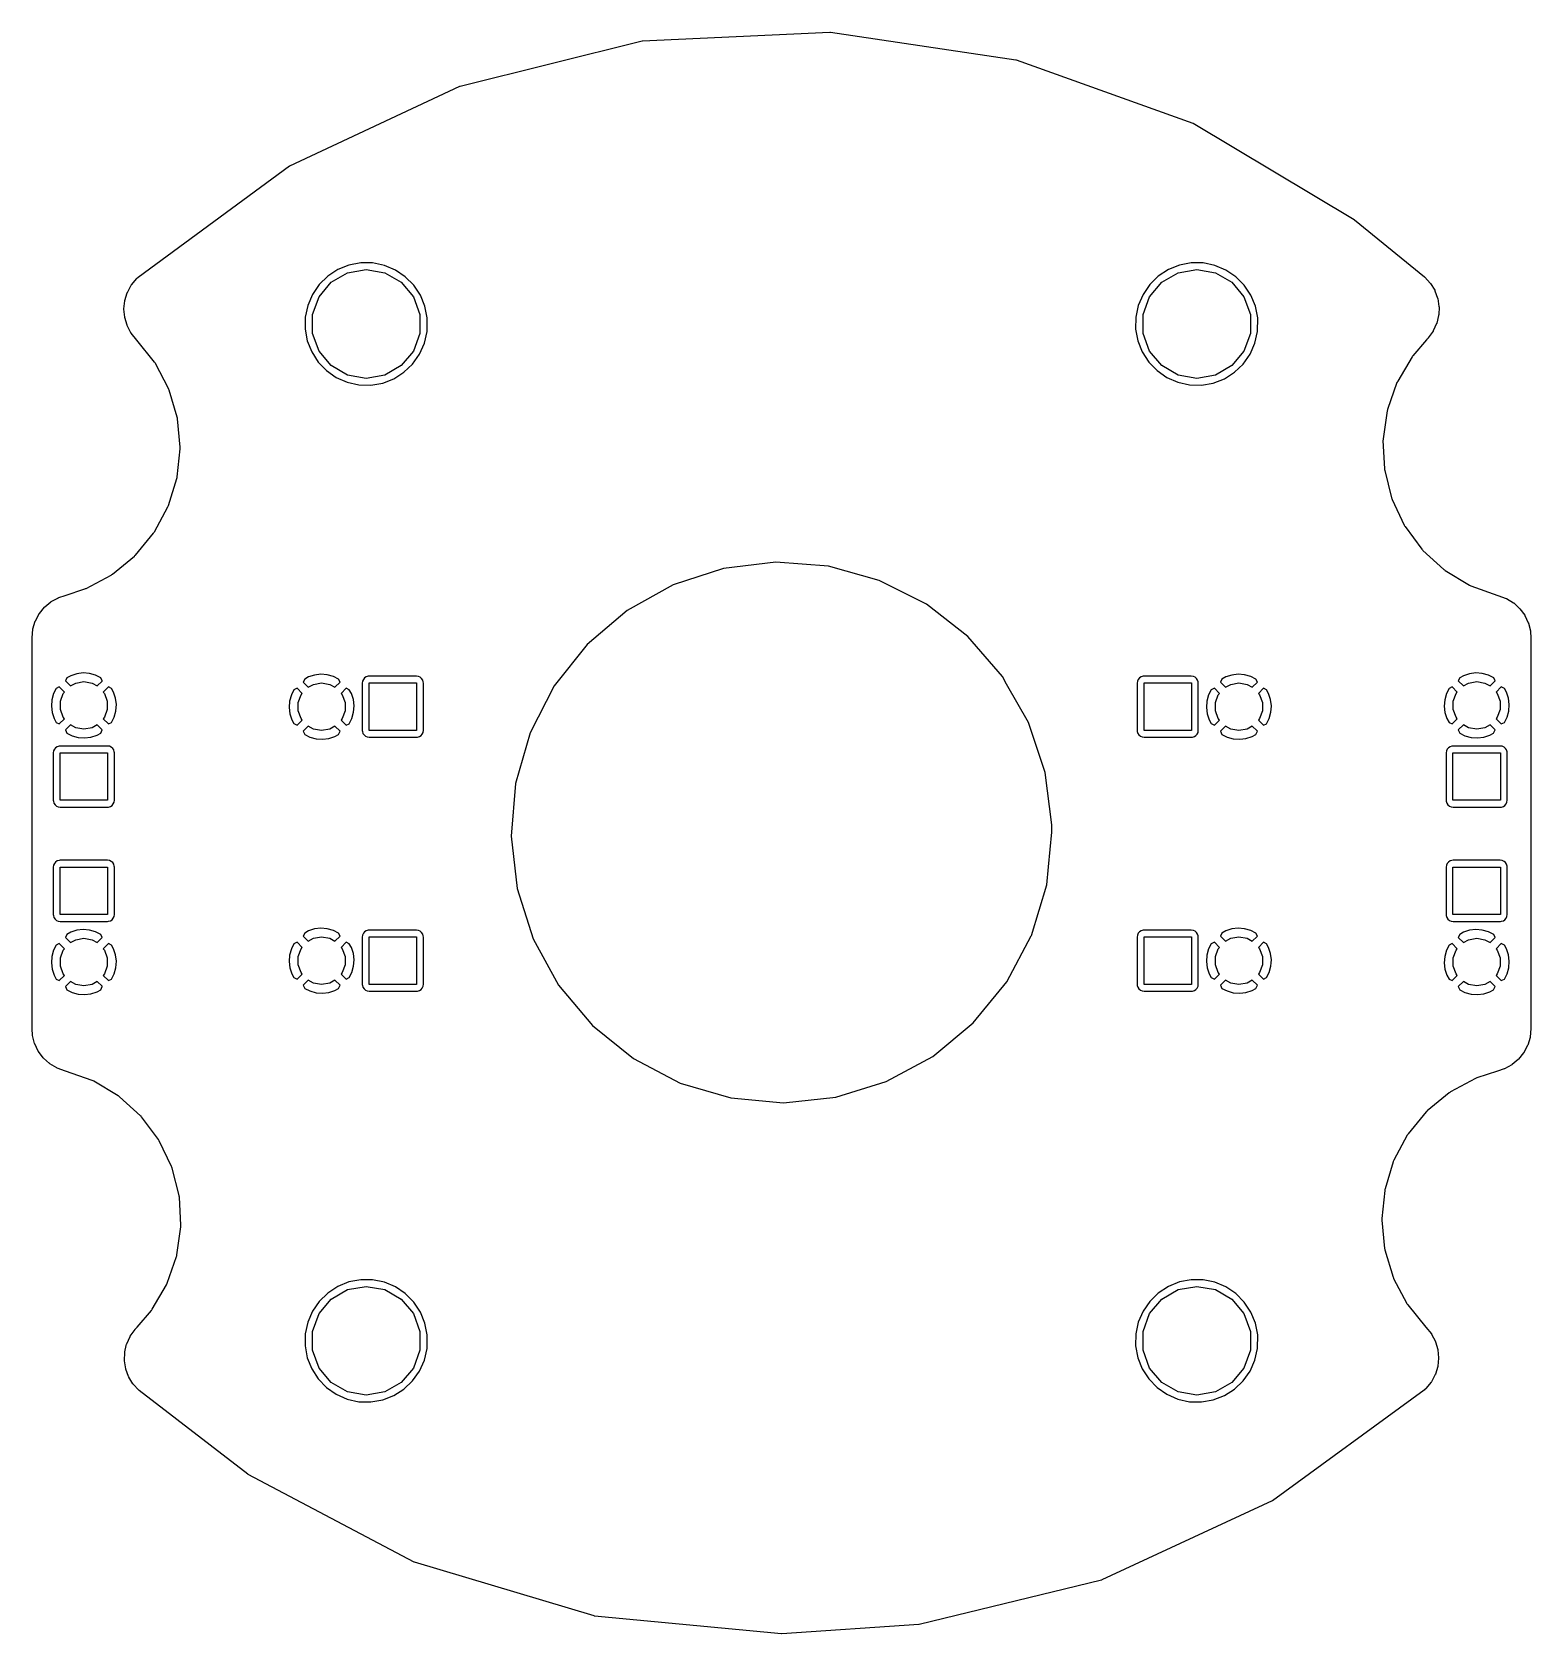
# Model space of a CAD drawing. Extents: x 104.3 to 192.7, y -152.3 to -57.8.
import ezdxf

# ---------------------------------------------------------------- set-up
doc = ezdxf.new("R2010")
doc.units = 0
doc.header["$MEASUREMENT"] = 0
doc.layers.add('BLACK', color=7, linetype='CONTINUOUS')

msp = doc.modelspace()

# ---------------------------------------------------------------- linework, layer by layer
at = {"layer": 'Black'}
for p, q in [((129.54, -60.9639), (140.281, -58.3047)), ((140.281, -58.3047), (140.293, -58.3039)), ((140.293, -58.3039), (140.305, -58.3011)), ((140.305, -58.3011), (151.358, -57.7788)), ((151.358, -57.7788), (151.37, -57.7804)), ((151.37, -57.7804), (151.383, -57.7801)), ((151.383, -57.7801), (162.326, -59.4145)), ((162.326, -59.4145), (162.338, -59.4185)), ((162.338, -59.4185), (162.35, -59.4205)), ((162.35, -59.4205), (172.768, -63.1495)), ((119.497, -65.6668), (129.517, -60.9721)), ((129.517, -60.9721), (129.529, -60.9689)), ((129.529, -60.9689), (129.54, -60.9639)), ((172.768, -63.1495), (172.779, -63.1556)), ((172.779, -63.1556), (172.79, -63.16)), ((172.79, -63.16), (182.298, -68.8489)), ((110.542, -72.2433), (119.476, -65.6795)), ((119.476, -65.6795), (119.487, -65.674)), ((119.487, -65.674), (119.497, -65.6668)), ((182.298, -68.8489), (182.305, -68.855)), ((182.305, -68.855), (182.313, -68.8595)), ((182.313, -68.8595), (186.438, -72.224)), ((122.325, -71.7978), (121.734, -72.1844)), ((122.98, -71.5334), (122.325, -71.7978)), ((122.902, -71.9851), (124.001, -71.7914)), ((123.673, -71.4011), (122.98, -71.5334)), ((124.379, -71.406), (123.673, -71.4011)), ((124.001, -71.7914), (125.1, -71.9851)), ((125.071, -71.548), (124.379, -71.406)), ((125.722, -71.8215), (125.071, -71.548)), ((126.307, -72.2163), (125.722, -71.8215)), ((171.325, -71.7978), (170.734, -72.1844)), ((171.98, -71.5334), (171.325, -71.7978)), ((171.902, -71.9851), (173.001, -71.7914)), ((172.673, -71.4011), (171.98, -71.5334)), ((173.379, -71.406), (172.673, -71.4011)), ((173.001, -71.7914), (174.1, -71.9851)), ((174.071, -71.548), (173.379, -71.406)), ((174.722, -71.8215), (174.071, -71.548)), ((175.307, -72.2163), (174.722, -71.8215)), ((109.907, -73.1391), (110.131, -72.7233)), ((110.131, -72.7233), (110.139, -72.7136)), ((110.139, -72.7136), (110.145, -72.7028)), ((110.145, -72.7028), (110.459, -72.3223)), ((110.459, -72.3223), (110.465, -72.3172)), ((110.465, -72.3172), (110.469, -72.3109)), ((110.469, -72.3109), (110.53, -72.2533)), ((110.53, -72.2533), (110.537, -72.249)), ((110.537, -72.249), (110.542, -72.2433)), ((121.23, -72.6784), (120.831, -73.2609)), ((121.219, -73.3975), (121.936, -72.5429)), ((121.734, -72.1844), (121.23, -72.6784)), ((121.936, -72.5429), (122.902, -71.9851)), ((125.1, -71.9851), (126.066, -72.5429)), ((126.066, -72.5429), (126.783, -73.3975)), ((126.804, -72.7173), (126.307, -72.2163)), ((127.195, -73.3053), (126.804, -72.7173)), ((170.23, -72.6784), (169.831, -73.2609)), ((170.219, -73.3975), (170.936, -72.5429)), ((170.734, -72.1844), (170.23, -72.6784)), ((170.936, -72.5429), (171.902, -71.9851)), ((174.1, -71.9851), (175.066, -72.5429)), ((175.066, -72.5429), (175.783, -73.3975)), ((175.804, -72.7173), (175.307, -72.2163)), ((176.195, -73.3053), (175.804, -72.7173)), ((186.438, -72.224), (186.444, -72.231)), ((186.444, -72.231), (186.452, -72.2366)), ((186.452, -72.2366), (186.781, -72.5958)), ((186.781, -72.5958), (186.787, -72.6062)), ((186.787, -72.6062), (186.795, -72.6156)), ((186.795, -72.6156), (187.041, -73.0192)), ((109.704, -74.1075), (109.753, -73.6376)), ((109.753, -73.6376), (109.757, -73.6257)), ((109.757, -73.6257), (109.758, -73.6134)), ((109.758, -73.6134), (109.897, -73.162)), ((109.897, -73.162), (109.903, -73.1509)), ((109.903, -73.1509), (109.907, -73.1391)), ((120.831, -73.2609), (120.553, -73.9098)), ((120.838, -74.4458), (121.219, -73.3975)), ((126.783, -73.3975), (127.165, -74.4458)), ((127.464, -73.9581), (127.195, -73.3053)), ((169.831, -73.2609), (169.553, -73.9098)), ((169.838, -74.4458), (170.219, -73.3975)), ((175.783, -73.3975), (176.165, -74.4458)), ((176.464, -73.9581), (176.195, -73.3053)), ((187.041, -73.0192), (187.045, -73.0308)), ((187.045, -73.0308), (187.052, -73.0415)), ((187.052, -73.0415), (187.214, -73.4851)), ((187.214, -73.4851), (187.216, -73.4974)), ((187.216, -73.4974), (187.22, -73.5091)), ((187.22, -73.5091), (187.293, -73.9758)), ((109.705, -74.1198), (109.704, -74.1075)), ((109.704, -74.1322), (109.705, -74.1198)), ((109.748, -74.6026), (109.704, -74.1322)), ((109.751, -74.6146), (109.748, -74.6026)), ((109.752, -74.6269), (109.751, -74.6146)), ((109.886, -75.0799), (109.752, -74.6269)), ((120.406, -74.6004), (120.396, -75.3063)), ((120.553, -73.9098), (120.406, -74.6004)), ((120.838, -75.5614), (120.838, -74.4458)), ((127.165, -74.4458), (127.165, -75.5614)), ((127.601, -74.6497), (127.464, -73.9581)), ((127.592, -75.3152), (127.601, -74.6497)), ((169.406, -74.6004), (169.396, -75.3063)), ((169.553, -73.9098), (169.406, -74.6004)), ((169.838, -75.5614), (169.838, -74.4458)), ((176.165, -74.4458), (176.165, -75.5614)), ((176.601, -74.6497), (176.464, -73.9581)), ((176.59, -75.4579), (176.601, -74.6497)), ((187.272, -74.4971), (187.162, -74.9563)), ((187.273, -74.4846), (187.272, -74.4971)), ((187.275, -74.4725), (187.273, -74.4846)), ((187.294, -74.0005), (187.275, -74.4725)), ((187.293, -73.9758), (187.293, -73.9882)), ((187.293, -73.9882), (187.294, -74.0005)), ((109.892, -75.091), (109.886, -75.0799)), ((109.895, -75.1029), (109.892, -75.091)), ((110.039, -75.376), (109.895, -75.1029)), ((110.115, -75.5212), (110.039, -75.376)), ((110.122, -75.531), (110.115, -75.5212)), ((110.128, -75.5419), (110.122, -75.531)), ((110.46, -75.9537), (110.128, -75.5419)), ((120.396, -75.3063), (120.524, -76.0007)), ((121.219, -76.6097), (120.838, -75.5614)), ((127.165, -75.5614), (126.783, -76.6097)), ((127.434, -76.1454), (127.59, -75.4579)), ((127.59, -75.4579), (127.592, -75.3152)), ((169.396, -75.3063), (169.524, -76.0007)), ((170.219, -76.6097), (169.838, -75.5614)), ((176.165, -75.5614), (175.783, -76.6097)), ((176.434, -76.1454), (176.59, -75.4579)), ((186.944, -75.4303), (186.654, -75.8298)), ((186.949, -75.4191), (186.944, -75.4303)), ((186.956, -75.4089), (186.949, -75.4191)), ((187.154, -74.9798), (186.956, -75.4089)), ((187.157, -74.9677), (187.154, -74.9798)), ((187.162, -74.9563), (187.157, -74.9677)), ((111.513, -77.2602), (110.46, -75.9537)), ((110.46, -75.9537), (110.46, -75.9537)), ((110.46, -75.9537), (110.46, -75.9537)), ((120.524, -76.0007), (120.784, -76.6571)), ((127.146, -76.7904), (127.434, -76.1454)), ((169.524, -76.0007), (169.784, -76.6571)), ((176.146, -76.7904), (176.434, -76.1454)), ((186.549, -75.945), (185.757, -76.8765)), ((186.55, -75.9443), (186.549, -75.945)), ((186.552, -75.9425), (186.55, -75.9443)), ((186.554, -75.9395), (186.552, -75.9425)), ((186.558, -75.9342), (186.554, -75.939)), ((186.554, -75.939), (186.554, -75.9392)), ((186.554, -75.9392), (186.554, -75.9395)), ((186.565, -75.9271), (186.558, -75.9342)), ((186.567, -75.9248), (186.565, -75.9271)), ((186.645, -75.8419), (186.567, -75.9248)), ((186.649, -75.8353), (186.645, -75.8419)), ((186.654, -75.8298), (186.649, -75.8353)), ((111.514, -77.2609), (111.513, -77.2602)), ((111.538, -77.2994), (111.514, -77.2609)), ((111.539, -77.3001), (111.538, -77.2994)), ((111.539, -77.3009), (111.539, -77.3001)), ((111.565, -77.3394), (111.539, -77.3009)), ((112.341, -78.82), (111.565, -77.3394)), ((120.784, -76.6571), (121.166, -77.2506)), ((121.166, -77.2506), (121.657, -77.7584)), ((121.936, -77.4643), (121.219, -76.6097)), ((122.902, -78.0221), (121.936, -77.4643)), ((126.066, -77.4643), (125.1, -78.0221)), ((126.783, -76.6097), (126.066, -77.4643)), ((126.228, -77.8542), (126.739, -77.3673)), ((126.739, -77.3673), (127.146, -76.7904)), ((169.784, -76.6571), (170.166, -77.2506)), ((170.166, -77.2506), (170.657, -77.7584)), ((170.936, -77.4643), (170.219, -76.6097)), ((171.902, -78.0221), (170.936, -77.4643)), ((175.066, -77.4643), (174.1, -78.0221)), ((175.783, -76.6097), (175.066, -77.4643)), ((175.228, -77.8542), (175.739, -77.3673)), ((175.739, -77.3673), (176.146, -76.7904)), ((185.709, -76.9435), (184.856, -78.3814)), ((185.732, -76.9123), (185.709, -76.9427)), ((185.709, -76.9427), (185.709, -76.9435)), ((185.733, -76.91), (185.732, -76.9123)), ((185.735, -76.9081), (185.733, -76.91)), ((185.757, -76.8765), (185.735, -76.9081)), ((121.657, -77.7584), (122.236, -78.1613)), ((122.236, -78.1613), (122.883, -78.444)), ((122.883, -78.444), (123.573, -78.5956)), ((124.001, -78.2158), (122.902, -78.0221)), ((125.1, -78.0221), (124.001, -78.2158)), ((124.974, -78.4878), (125.632, -78.2325)), ((125.632, -78.2325), (126.228, -77.8542)), ((170.657, -77.7584), (171.236, -78.1613)), ((171.236, -78.1613), (171.883, -78.444)), ((171.883, -78.444), (172.573, -78.5956)), ((173.001, -78.2158), (171.902, -78.0221)), ((174.1, -78.0221), (173.001, -78.2158)), ((173.974, -78.4878), (174.632, -78.2325)), ((174.632, -78.2325), (175.228, -77.8542)), ((184.836, -78.4247), (184.816, -78.4658)), ((184.856, -78.3814), (184.836, -78.4231)), ((184.836, -78.4231), (184.836, -78.4238)), ((184.836, -78.4238), (184.836, -78.4247)), ((112.341, -78.8209), (112.341, -78.82)), ((112.358, -78.8634), (112.341, -78.8209)), ((112.359, -78.8642), (112.358, -78.8634)), ((112.359, -78.8651), (112.359, -78.8642)), ((112.376, -78.9078), (112.359, -78.8651)), ((112.85, -80.5109), (112.376, -78.9078)), ((123.573, -78.5956), (124.279, -78.6104)), ((124.279, -78.6104), (124.974, -78.4878)), ((172.573, -78.5956), (173.279, -78.6104)), ((173.279, -78.6104), (173.974, -78.4878)), ((184.815, -78.4668), (184.258, -80.0428)), ((184.816, -78.4658), (184.815, -78.4668)), ((184.235, -80.1344), (183.994, -81.7888)), ((184.247, -80.0893), (184.235, -80.1334)), ((184.235, -80.1334), (184.235, -80.1344)), ((184.258, -80.0428), (184.247, -80.0876)), ((184.247, -80.0876), (184.247, -80.0884)), ((184.247, -80.0884), (184.247, -80.0893)), ((112.85, -80.5118), (112.85, -80.5109)), ((112.858, -80.5568), (112.85, -80.5118)), ((112.859, -80.5576), (112.858, -80.5568)), ((112.859, -80.5585), (112.859, -80.5576)), ((112.867, -80.6038), (112.859, -80.5585)), ((113.021, -82.2685), (112.867, -80.6038)), ((183.992, -81.8365), (183.989, -81.8821)), ((183.989, -81.8821), (183.989, -81.8831)), ((183.989, -81.8831), (184.075, -83.5527)), ((183.994, -81.7888), (183.992, -81.8348)), ((183.992, -81.8348), (183.992, -81.8357)), ((183.992, -81.8357), (183.992, -81.8365)), ((112.847, -84.0257), (113.02, -82.3629)), ((113.02, -82.3151), (113.021, -82.2694)), ((113.02, -82.316), (113.02, -82.3151)), ((113.02, -82.3169), (113.02, -82.316)), ((113.02, -82.3629), (113.02, -82.3169)), ((113.021, -82.2694), (113.021, -82.2685)), ((112.335, -85.7158), (112.828, -84.1182)), ((112.828, -84.1182), (112.837, -84.073)), ((112.837, -84.0713), (112.847, -84.0267)), ((112.837, -84.0722), (112.837, -84.0713)), ((112.837, -84.073), (112.837, -84.0722)), ((112.847, -84.0267), (112.847, -84.0257)), ((184.075, -83.5527), (184.081, -83.5983)), ((184.081, -83.5983), (184.081, -83.5991)), ((184.081, -83.5991), (184.082, -83.6)), ((184.082, -83.6), (184.088, -83.6452)), ((184.088, -83.6452), (184.088, -83.6461)), ((184.088, -83.6461), (184.496, -85.2674)), ((111.505, -87.2742), (112.298, -85.8027)), ((112.298, -85.8027), (112.316, -85.7602)), ((112.316, -85.7594), (112.317, -85.7586)), ((112.316, -85.7602), (112.316, -85.7594)), ((112.317, -85.7586), (112.335, -85.7167)), ((112.335, -85.7167), (112.335, -85.7158)), ((184.496, -85.2674), (184.512, -85.3107)), ((184.512, -85.3107), (184.512, -85.3116)), ((184.512, -85.3116), (184.512, -85.3124)), ((184.512, -85.3124), (184.527, -85.3556)), ((184.527, -85.3556), (184.528, -85.3565)), ((184.528, -85.3565), (185.243, -86.8675)), ((185.243, -86.8675), (185.266, -86.9071)), ((185.266, -86.9071), (185.267, -86.9079)), ((185.267, -86.9079), (185.267, -86.9086)), ((185.267, -86.9086), (185.29, -86.9481)), ((185.29, -86.9481), (185.291, -86.9489)), ((185.291, -86.9489), (186.286, -88.2923)), ((110.388, -88.6417), (111.452, -87.3523)), ((111.452, -87.3523), (111.477, -87.314)), ((111.477, -87.314), (111.478, -87.3134)), ((111.478, -87.3126), (111.504, -87.2751)), ((111.478, -87.3134), (111.478, -87.3126)), ((111.504, -87.2751), (111.505, -87.2742)), ((109.026, -89.7662), (110.32, -88.7079)), ((110.32, -88.7079), (110.353, -88.6755)), ((110.353, -88.6755), (110.354, -88.6749)), ((110.354, -88.6742), (110.387, -88.6424)), ((110.354, -88.6749), (110.354, -88.6742)), ((110.387, -88.6424), (110.388, -88.6417)), ((186.286, -88.2923), (186.317, -88.3264)), ((186.317, -88.3264), (186.317, -88.3272)), ((186.317, -88.3272), (186.318, -88.3277)), ((186.318, -88.3277), (186.348, -88.362)), ((186.348, -88.362), (186.349, -88.3628)), ((186.349, -88.3628), (187.586, -89.4872)), ((108.947, -89.818), (108.985, -89.7925)), ((108.985, -89.7925), (108.986, -89.7921)), ((108.986, -89.7921), (108.987, -89.7915)), ((108.987, -89.7915), (109.025, -89.7667)), ((109.025, -89.7667), (109.026, -89.7662)), ((145.076, -89.4263), (142.116, -90.3882)), ((148.167, -89.0577), (145.076, -89.4263)), ((151.271, -89.2965), (148.167, -89.0577)), ((154.269, -90.1336), (151.271, -89.2965)), ((187.586, -89.4872), (187.623, -89.5147)), ((187.623, -89.5147), (187.623, -89.5154)), ((187.623, -89.5154), (187.624, -89.5158)), ((187.624, -89.5158), (187.66, -89.5436)), ((187.66, -89.5436), (187.661, -89.544)), ((187.661, -89.544), (189.093, -90.4069)), ((106.236, -91.022), (107.396, -90.6368)), ((107.396, -90.6368), (107.431, -90.6212)), ((107.431, -90.6212), (107.433, -90.6206)), ((107.433, -90.6206), (107.436, -90.6192)), ((107.436, -90.6192), (107.471, -90.6051)), ((107.471, -90.6051), (107.472, -90.6046)), ((107.472, -90.6046), (108.947, -89.818)), ((142.116, -90.3882), (139.399, -91.9068)), ((157.047, -91.5371), (154.269, -90.1336)), ((189.093, -90.4069), (189.135, -90.4268)), ((189.135, -90.4268), (189.135, -90.4273)), ((189.135, -90.4273), (189.136, -90.4275)), ((189.136, -90.4275), (189.177, -90.4477)), ((189.177, -90.4477), (189.178, -90.4481)), ((189.178, -90.4481), (190.756, -91.0185)), ((105.035, -91.6994), (105.398, -91.3983)), ((105.398, -91.3983), (105.409, -91.3922)), ((105.409, -91.3922), (105.419, -91.3845)), ((105.419, -91.3845), (105.84, -91.1566)), ((105.84, -91.1566), (105.851, -91.1531)), ((105.851, -91.1531), (105.86, -91.1479)), ((105.86, -91.1479), (106.236, -91.0222)), ((106.236, -91.0221), (106.236, -91.022)), ((106.236, -91.0222), (106.236, -91.0221)), ((159.5, -93.4535), (157.047, -91.5371)), ((190.756, -91.0185), (190.756, -91.0185)), ((190.756, -91.0185), (190.756, -91.0185)), ((190.756, -91.0185), (191.254, -91.1983)), ((191.254, -91.1983), (191.264, -91.2045)), ((191.264, -91.2045), (191.276, -91.2089)), ((191.276, -91.2089), (191.68, -91.4527)), ((191.68, -91.4527), (191.69, -91.4609)), ((191.69, -91.4609), (191.7, -91.4675)), ((191.7, -91.4675), (192.05, -91.7853)), ((104.337, -92.9959), (104.474, -92.5437)), ((104.474, -92.5437), (104.479, -92.5326)), ((104.479, -92.5326), (104.483, -92.5208)), ((104.483, -92.5208), (104.705, -92.1037)), ((104.705, -92.1037), (104.712, -92.0939)), ((104.712, -92.0939), (104.718, -92.0831)), ((104.718, -92.0831), (105.017, -91.717)), ((105.017, -91.717), (105.026, -91.7089)), ((105.026, -91.7089), (105.035, -91.6994)), ((139.399, -91.9068), (137.028, -93.9242)), ((192.05, -91.7853), (192.057, -91.7951)), ((192.057, -91.7951), (192.066, -91.8036)), ((192.066, -91.8036), (192.348, -92.1832)), ((192.348, -92.1832), (192.353, -92.1943)), ((192.353, -92.1943), (192.36, -92.2045)), ((192.36, -92.2045), (192.562, -92.6314)), ((192.562, -92.6314), (192.566, -92.6434)), ((104.283, -93.5185), (104.332, -93.0202)), ((104.284, -93.5247), (104.283, -93.5185)), ((104.283, -93.5309), (104.284, -93.5247)), ((104.283, -96.09), (104.283, -93.5309)), ((104.332, -93.0202), (104.336, -93.0082)), ((104.336, -93.0082), (104.337, -92.9959)), ((161.534, -95.8099), (159.5, -93.4535)), ((192.566, -92.6434), (192.571, -92.6547)), ((192.571, -92.6547), (192.688, -93.1194)), ((192.688, -93.1194), (192.689, -93.1303)), ((192.689, -93.1303), (192.691, -93.1409)), ((192.691, -93.1409), (192.719, -93.5147)), ((192.719, -93.5147), (192.719, -93.5194)), ((192.719, -93.5194), (192.719, -93.5241)), ((192.719, -93.5241), (192.719, -116.572)), ((137.028, -93.9242), (135.095, -96.3637)), ((104.283, -97.5572), (104.283, -96.09)), ((106.34, -95.8768), (106.253, -96.0633)), ((106.253, -96.0633), (106.555, -96.3658)), ((106.565, -95.7568), (106.34, -95.8768)), ((106.555, -96.3658), (106.86, -96.1898)), ((106.923, -95.6391), (106.565, -95.7568)), ((106.86, -96.1898), (107.34, -96.1051)), ((107.297, -95.5937), (106.923, -95.6391)), ((107.671, -95.6219), (107.297, -95.5937)), ((107.34, -96.1051), (107.821, -96.1898)), ((108.033, -95.7228), (107.671, -95.6219)), ((107.821, -96.1898), (108.126, -96.3658)), ((108.341, -95.8783), (108.033, -95.7228)), ((108.126, -96.3658), (108.413, -96.0783)), ((108.428, -96.0633), (108.341, -95.8783)), ((108.413, -96.0783), (108.428, -96.0633)), ((120.369, -95.955), (120.282, -96.1415)), ((120.282, -96.1415), (120.584, -96.4439)), ((120.594, -95.835), (120.369, -95.955)), ((120.584, -96.4439), (120.889, -96.268)), ((120.952, -95.7172), (120.594, -95.835)), ((120.889, -96.268), (121.369, -96.1832)), ((121.326, -95.6718), (120.952, -95.7172)), ((121.7, -95.7001), (121.326, -95.6718)), ((121.369, -96.1832), (121.85, -96.268)), ((122.062, -95.801), (121.7, -95.7001)), ((121.85, -96.268), (122.155, -96.4439)), ((122.37, -95.9565), (122.062, -95.801)), ((122.155, -96.4439), (122.457, -96.1415)), ((122.457, -96.1415), (122.37, -95.9565)), ((123.784, -96.0768), (123.767, -96.1976)), ((123.767, -96.1976), (123.767, -98.9835)), ((123.83, -95.9738), (123.784, -96.0768)), ((123.904, -95.8879), (123.83, -95.9738)), ((123.998, -95.8258), (123.904, -95.8879)), ((124.11, -95.7912), (123.998, -95.8258)), ((124.174, -95.786), (124.11, -95.7912)), ((124.169, -98.9886), (124.169, -96.1886)), ((124.169, -96.1886), (126.969, -96.1886)), ((126.96, -95.786), (124.174, -95.786)), ((127.081, -95.8032), (126.96, -95.786)), ((126.969, -96.1886), (126.969, -98.9886)), ((127.184, -95.8496), (127.081, -95.8032)), ((127.27, -95.9228), (127.184, -95.8496)), ((127.332, -96.0171), (127.27, -95.9228)), ((127.367, -96.1288), (127.332, -96.0171)), ((127.372, -96.1936), (127.367, -96.1288)), ((127.372, -98.9796), (127.372, -96.1936)), ((135.095, -96.3637), (133.672, -99.1322)), ((161.785, -96.2513), (161.534, -95.8099)), ((163.072, -98.5164), (161.785, -96.2513)), ((169.504, -96.0768), (169.487, -96.1976)), ((169.487, -96.1976), (169.487, -98.9835)), ((169.55, -95.9738), (169.504, -96.0768)), ((169.624, -95.8879), (169.55, -95.9738)), ((169.718, -95.8258), (169.624, -95.8879)), ((169.83, -95.7912), (169.718, -95.8258)), ((169.894, -95.786), (169.83, -95.7912)), ((169.889, -98.9886), (169.889, -96.1886)), ((169.889, -96.1886), (172.689, -96.1886)), ((172.68, -95.786), (169.894, -95.786)), ((172.801, -95.8032), (172.68, -95.786)), ((172.689, -96.1886), (172.689, -98.9886)), ((172.904, -95.8496), (172.801, -95.8032)), ((172.99, -95.9228), (172.904, -95.8496)), ((173.052, -96.0171), (172.99, -95.9228)), ((173.087, -96.1288), (173.052, -96.0171)), ((173.091, -96.1782), (173.087, -96.1288)), ((173.092, -96.1936), (173.091, -96.1782)), ((173.092, -97.6354), (173.092, -96.1936)), ((174.489, -95.955), (174.402, -96.1415)), ((174.402, -96.1415), (174.704, -96.4439)), ((174.714, -95.835), (174.489, -95.955)), ((174.704, -96.4439), (175.009, -96.268)), ((175.072, -95.7172), (174.714, -95.835)), ((175.009, -96.268), (175.489, -96.1832)), ((175.446, -95.6718), (175.072, -95.7172)), ((175.82, -95.7001), (175.446, -95.6718)), ((175.489, -96.1832), (175.97, -96.268)), ((176.182, -95.801), (175.82, -95.7001)), ((175.97, -96.268), (176.275, -96.4439)), ((176.49, -95.9565), (176.182, -95.801)), ((176.275, -96.4439), (176.577, -96.1415)), ((176.577, -96.1415), (176.49, -95.9565)), ((188.518, -95.8768), (188.431, -96.0633)), ((188.431, -96.0633), (188.733, -96.3658)), ((188.743, -95.7568), (188.518, -95.8768)), ((188.733, -96.3658), (189.038, -96.1898)), ((189.101, -95.6391), (188.743, -95.7568)), ((189.038, -96.1898), (189.518, -96.1051)), ((189.475, -95.5937), (189.101, -95.6391)), ((189.849, -95.6219), (189.475, -95.5937)), ((189.518, -96.1051), (189.999, -96.1898)), ((190.211, -95.7228), (189.849, -95.6219)), ((189.999, -96.1898), (190.304, -96.3658)), ((190.519, -95.8783), (190.211, -95.7228)), ((190.304, -96.3658), (190.606, -96.0633)), ((190.606, -96.0633), (190.519, -95.8783)), ((105.452, -97.1795), (105.424, -97.5543)), ((105.553, -96.8174), (105.452, -97.1795)), ((105.708, -96.5098), (105.553, -96.8174)), ((105.893, -96.4225), (105.708, -96.5098)), ((106.194, -96.7233), (105.893, -96.4225)), ((105.956, -97.2664), (106.123, -96.8077)), ((105.956, -97.7544), (105.956, -97.2664)), ((106.123, -96.8077), (106.194, -96.7233)), ((108.787, -96.4225), (108.487, -96.7233)), ((108.487, -96.7233), (108.557, -96.8077)), ((108.557, -96.8077), (108.724, -97.2664)), ((108.724, -97.2664), (108.724, -97.7544)), ((108.974, -96.5105), (108.787, -96.4225)), ((109.094, -96.735), (108.974, -96.5105)), ((109.212, -97.0934), (109.094, -96.735)), ((109.257, -97.4665), (109.212, -97.0934)), ((119.481, -97.2577), (119.453, -97.6324)), ((119.582, -96.8956), (119.481, -97.2577)), ((119.737, -96.588), (119.582, -96.8956)), ((119.922, -96.5007), (119.737, -96.588)), ((120.223, -96.8015), (119.922, -96.5007)), ((119.985, -97.3445), (120.152, -96.8859)), ((119.985, -97.8326), (119.985, -97.3445)), ((120.152, -96.8859), (120.223, -96.8015)), ((122.816, -96.5007), (122.516, -96.8015)), ((122.516, -96.8015), (122.586, -96.8859)), ((122.586, -96.8859), (122.753, -97.3445)), ((122.753, -97.3445), (122.753, -97.8326)), ((123.003, -96.5887), (122.816, -96.5007)), ((123.123, -96.8132), (123.003, -96.5887)), ((123.241, -97.1716), (123.123, -96.8132)), ((123.286, -97.5447), (123.241, -97.1716)), ((173.601, -97.2577), (173.573, -97.6324)), ((173.702, -96.8956), (173.601, -97.2577)), ((173.857, -96.588), (173.702, -96.8956)), ((174.042, -96.5007), (173.857, -96.588)), ((174.343, -96.8015), (174.042, -96.5007)), ((174.105, -97.3445), (174.272, -96.8859)), ((174.105, -97.8326), (174.105, -97.3445)), ((174.272, -96.8859), (174.343, -96.8015)), ((176.936, -96.5007), (176.636, -96.8015)), ((176.636, -96.8015), (176.706, -96.8859)), ((176.706, -96.8859), (176.873, -97.3445)), ((176.873, -97.3445), (176.873, -97.8326)), ((177.123, -96.5887), (176.936, -96.5007)), ((177.243, -96.8132), (177.123, -96.5887)), ((177.361, -97.1716), (177.243, -96.8132)), ((177.406, -97.5447), (177.361, -97.1716)), ((187.63, -97.1795), (187.602, -97.5543)), ((187.731, -96.8174), (187.63, -97.1795)), ((187.886, -96.5098), (187.731, -96.8174)), ((188.071, -96.4225), (187.886, -96.5098)), ((188.372, -96.7233), (188.071, -96.4225)), ((188.134, -97.2664), (188.301, -96.8077)), ((188.134, -97.7544), (188.134, -97.2664)), ((188.301, -96.8077), (188.372, -96.7233)), ((190.965, -96.4225), (190.665, -96.7233)), ((190.665, -96.7233), (190.735, -96.8077)), ((190.735, -96.8077), (190.902, -97.2664)), ((190.902, -97.2664), (190.902, -97.7544)), ((191.152, -96.5105), (190.965, -96.4225)), ((191.272, -96.735), (191.152, -96.5105)), ((191.39, -97.0934), (191.272, -96.735)), ((191.435, -97.4665), (191.39, -97.0934)), ((104.283, -98.9308), (104.283, -97.5572)), ((105.424, -97.5543), (105.469, -97.9274)), ((105.469, -97.9274), (105.587, -98.2858)), ((105.587, -98.2858), (105.707, -98.5103)), ((105.893, -98.5983), (106.194, -98.2975)), ((106.123, -98.2131), (105.956, -97.7544)), ((106.194, -98.2975), (106.123, -98.2131)), ((108.557, -98.2131), (108.487, -98.2975)), ((108.487, -98.2975), (108.787, -98.5983)), ((108.724, -97.7544), (108.557, -98.2131)), ((108.973, -98.511), (109.128, -98.2034)), ((109.128, -98.2034), (109.229, -97.8413)), ((109.229, -97.8413), (109.245, -97.6258)), ((109.245, -97.6258), (109.257, -97.4665)), ((109.245, -97.6258), (109.245, -97.6258)), ((119.453, -97.6324), (119.498, -98.0055)), ((119.498, -98.0055), (119.616, -98.364)), ((120.152, -98.2912), (119.985, -97.8326)), ((120.223, -98.3756), (120.152, -98.2912)), ((122.586, -98.2912), (122.516, -98.3756)), ((122.753, -97.8326), (122.586, -98.2912)), ((123.002, -98.5892), (123.157, -98.2816)), ((123.157, -98.2816), (123.258, -97.9195)), ((123.258, -97.9195), (123.286, -97.5447)), ((173.092, -98.9796), (173.092, -97.6354)), ((173.573, -97.6324), (173.618, -98.0055)), ((173.618, -98.0055), (173.736, -98.364)), ((174.272, -98.2912), (174.105, -97.8326)), ((174.343, -98.3756), (174.272, -98.2912)), ((176.706, -98.2912), (176.636, -98.3756)), ((176.873, -97.8326), (176.706, -98.2912)), ((177.122, -98.5892), (177.277, -98.2816)), ((177.277, -98.2816), (177.378, -97.9195)), ((177.378, -97.9195), (177.406, -97.5476)), ((177.406, -97.5476), (177.406, -97.5447)), ((177.406, -97.5476), (177.406, -97.5476)), ((177.406, -97.5476), (177.406, -97.5476)), ((187.602, -97.5543), (187.647, -97.9274)), ((187.647, -97.9274), (187.765, -98.2858)), ((187.765, -98.2858), (187.885, -98.5103)), ((188.071, -98.5983), (188.372, -98.2975)), ((188.301, -98.2131), (188.134, -97.7544)), ((188.372, -98.2975), (188.301, -98.2131)), ((190.735, -98.2131), (190.665, -98.2975)), ((190.665, -98.2975), (190.965, -98.5983)), ((190.902, -97.7544), (190.735, -98.2131)), ((191.151, -98.511), (191.306, -98.2034)), ((191.306, -98.2034), (191.407, -97.8413)), ((191.407, -97.8413), (191.435, -97.4665)), ((104.283, -100.31), (104.283, -98.9308)), ((105.707, -98.5103), (105.893, -98.5983)), ((106.555, -98.655), (106.253, -98.9575)), ((106.253, -98.9575), (106.34, -99.1425)), ((106.34, -99.1425), (106.647, -99.298)), ((106.86, -98.831), (106.555, -98.655)), ((107.34, -98.9157), (106.86, -98.831)), ((107.821, -98.831), (107.34, -98.9157)), ((108.126, -98.655), (107.821, -98.831)), ((108.116, -99.264), (108.34, -99.144)), ((108.428, -98.9575), (108.126, -98.655)), ((108.34, -99.144), (108.428, -98.9575)), ((108.787, -98.5983), (108.973, -98.511)), ((119.616, -98.364), (119.736, -98.5885)), ((119.736, -98.5885), (119.922, -98.6764)), ((119.922, -98.6764), (120.223, -98.3756)), ((120.584, -98.7332), (120.282, -99.0357)), ((120.282, -99.0357), (120.369, -99.2207)), ((120.369, -99.2207), (120.676, -99.3762)), ((120.889, -98.9092), (120.584, -98.7332)), ((121.369, -98.9939), (120.889, -98.9092)), ((121.85, -98.9092), (121.369, -98.9939)), ((122.155, -98.7332), (121.85, -98.9092)), ((122.145, -99.3422), (122.369, -99.2222)), ((122.457, -99.0357), (122.155, -98.7332)), ((122.369, -99.2222), (122.457, -99.0357)), ((122.516, -98.3756), (122.816, -98.6764)), ((122.816, -98.6764), (123.002, -98.5892)), ((123.767, -98.9835), (123.772, -99.0484)), ((123.772, -99.0484), (123.807, -99.16)), ((123.807, -99.16), (123.869, -99.2543)), ((126.969, -98.9886), (124.169, -98.9886)), ((127.235, -99.2892), (127.308, -99.2033)), ((127.308, -99.2033), (127.355, -99.1004)), ((127.355, -99.1004), (127.372, -98.9796)), ((133.672, -99.1322), (132.814, -102.124)), ((163.682, -100.35), (163.072, -98.5164)), ((169.487, -98.9835), (169.492, -99.0484)), ((169.492, -99.0484), (169.527, -99.16)), ((169.527, -99.16), (169.589, -99.2543)), ((172.689, -98.9886), (169.889, -98.9886)), ((172.955, -99.2892), (173.028, -99.2033)), ((173.028, -99.2033), (173.075, -99.1004)), ((173.075, -99.1004), (173.09, -98.9912)), ((173.09, -98.9912), (173.092, -98.9796)), ((173.09, -98.9912), (173.09, -98.9912)), ((173.736, -98.364), (173.856, -98.5885)), ((173.856, -98.5885), (174.042, -98.6764)), ((174.042, -98.6764), (174.343, -98.3756)), ((174.704, -98.7332), (174.402, -99.0357)), ((174.402, -99.0357), (174.489, -99.2207)), ((174.489, -99.2207), (174.796, -99.3762)), ((175.009, -98.9092), (174.704, -98.7332)), ((175.489, -98.9939), (175.009, -98.9092)), ((175.97, -98.9092), (175.489, -98.9939)), ((176.275, -98.7332), (175.97, -98.9092)), ((176.265, -99.3422), (176.489, -99.2222)), ((176.562, -99.0206), (176.275, -98.7332)), ((176.489, -99.2222), (176.577, -99.0357)), ((176.577, -99.0357), (176.562, -99.0206)), ((176.636, -98.3756), (176.936, -98.6764)), ((176.936, -98.6764), (177.122, -98.5892)), ((187.885, -98.5103), (188.071, -98.5983)), ((188.733, -98.655), (188.431, -98.9575)), ((188.431, -98.9575), (188.518, -99.1425)), ((188.518, -99.1425), (188.825, -99.298)), ((189.038, -98.831), (188.733, -98.655)), ((189.518, -98.9157), (189.038, -98.831)), ((189.999, -98.831), (189.518, -98.9157)), ((190.304, -98.655), (189.999, -98.831)), ((190.294, -99.264), (190.518, -99.144)), ((190.606, -98.9575), (190.304, -98.655)), ((190.518, -99.144), (190.606, -98.9575)), ((190.965, -98.5983), (191.151, -98.511)), ((105.601, -100.096), (105.555, -100.199)), ((105.675, -100.01), (105.601, -100.096)), ((105.769, -99.9476), (105.675, -100.01)), ((105.881, -99.913), (105.769, -99.9476)), ((105.945, -99.9079), (105.881, -99.913)), ((108.731, -99.9079), (105.945, -99.9079)), ((106.647, -99.298), (107.009, -99.3989)), ((107.009, -99.3989), (107.384, -99.4271)), ((107.384, -99.4271), (107.757, -99.3817)), ((107.757, -99.3817), (108.116, -99.264)), ((108.852, -99.925), (108.731, -99.9079)), ((108.955, -99.9714), (108.852, -99.925)), ((109.041, -100.045), (108.955, -99.9714)), ((109.103, -100.139), (109.041, -100.045)), ((109.138, -100.251), (109.103, -100.139)), ((120.676, -99.3762), (121.038, -99.477)), ((121.038, -99.477), (121.413, -99.5053)), ((121.413, -99.5053), (121.786, -99.4599)), ((121.786, -99.4599), (122.145, -99.3422)), ((123.869, -99.2543), (123.955, -99.3276)), ((123.955, -99.3276), (124.058, -99.374)), ((124.058, -99.374), (124.178, -99.3911)), ((124.178, -99.3911), (126.964, -99.3911)), ((126.964, -99.3911), (127.029, -99.386)), ((127.029, -99.386), (127.141, -99.3514)), ((127.141, -99.3514), (127.235, -99.2892)), ((169.589, -99.2543), (169.675, -99.3276)), ((169.675, -99.3276), (169.778, -99.374)), ((169.778, -99.374), (169.898, -99.3911)), ((169.898, -99.3911), (172.684, -99.3911)), ((172.684, -99.3911), (172.749, -99.386)), ((172.749, -99.386), (172.861, -99.3514)), ((172.861, -99.3514), (172.955, -99.2892)), ((174.796, -99.3762), (175.158, -99.477)), ((175.158, -99.477), (175.533, -99.5053)), ((175.533, -99.5053), (175.906, -99.4599)), ((175.906, -99.4599), (176.265, -99.3422)), ((187.779, -100.096), (187.733, -100.199)), ((187.853, -100.01), (187.779, -100.096)), ((187.947, -99.9476), (187.853, -100.01)), ((188.059, -99.913), (187.947, -99.9476)), ((188.123, -99.9079), (188.059, -99.913)), ((190.909, -99.9079), (188.123, -99.9079)), ((188.825, -99.298), (189.187, -99.3989)), ((189.187, -99.3989), (189.562, -99.4271)), ((189.562, -99.4271), (189.935, -99.3817)), ((189.935, -99.3817), (190.294, -99.264)), ((191.03, -99.925), (190.909, -99.9079)), ((191.133, -99.9714), (191.03, -99.925)), ((191.219, -100.045), (191.133, -99.9714)), ((191.281, -100.139), (191.219, -100.045)), ((191.316, -100.251), (191.281, -100.139)), ((104.283, -105.228), (104.283, -100.31)), ((105.555, -100.199), (105.538, -100.319)), ((105.538, -100.319), (105.538, -103.105)), ((105.94, -103.11), (105.94, -100.31)), ((105.94, -100.31), (108.74, -100.31)), ((108.74, -100.31), (108.74, -103.11)), ((109.143, -100.315), (109.138, -100.251)), ((109.143, -103.101), (109.143, -100.315)), ((164.054, -101.47), (163.682, -100.35)), ((187.733, -100.199), (187.716, -100.319)), ((187.716, -100.319), (187.716, -103.105)), ((188.118, -103.11), (188.118, -100.31)), ((188.118, -100.31), (190.918, -100.31)), ((190.918, -100.31), (190.918, -103.11)), ((191.321, -100.315), (191.316, -100.251)), ((191.321, -103.101), (191.321, -100.315)), ((164.445, -104.564), (164.054, -101.47)), ((132.814, -102.124), (132.553, -105.226)), ((105.538, -103.105), (105.543, -103.17)), ((105.543, -103.17), (105.578, -103.282)), ((105.578, -103.282), (105.64, -103.376)), ((105.64, -103.376), (105.726, -103.449)), ((105.726, -103.449), (105.829, -103.496)), ((105.829, -103.496), (105.949, -103.513)), ((108.74, -103.11), (105.94, -103.11)), ((105.949, -103.513), (108.735, -103.513)), ((108.735, -103.513), (108.8, -103.508)), ((108.8, -103.508), (108.912, -103.473)), ((108.912, -103.473), (109.006, -103.411)), ((109.006, -103.411), (109.079, -103.325)), ((109.079, -103.325), (109.126, -103.222)), ((109.126, -103.222), (109.143, -103.101)), ((187.716, -103.105), (187.721, -103.17)), ((187.721, -103.17), (187.756, -103.282)), ((187.756, -103.282), (187.818, -103.376)), ((187.818, -103.376), (187.904, -103.449)), ((187.904, -103.449), (188.007, -103.496)), ((188.007, -103.496), (188.127, -103.513)), ((190.918, -103.11), (188.118, -103.11)), ((188.127, -103.513), (190.913, -103.513)), ((190.913, -103.513), (190.978, -103.508)), ((190.978, -103.508), (191.09, -103.473)), ((191.09, -103.473), (191.184, -103.411)), ((191.184, -103.411), (191.257, -103.325)), ((191.257, -103.325), (191.304, -103.222)), ((191.304, -103.222), (191.321, -103.101)), ((164.451, -104.998), (164.445, -104.564)), ((104.283, -107.055), (104.283, -105.228)), ((132.553, -105.226), (132.9, -108.32)), ((164.251, -107.042), (164.451, -104.998)), ((105.675, -106.754), (105.601, -106.84)), ((105.769, -106.692), (105.675, -106.754)), ((105.881, -106.657), (105.769, -106.692)), ((105.945, -106.652), (105.881, -106.657)), ((108.731, -106.652), (105.945, -106.652)), ((108.852, -106.669), (108.731, -106.652)), ((108.955, -106.716), (108.852, -106.669)), ((109.041, -106.789), (108.955, -106.716)), ((109.103, -106.883), (109.041, -106.789)), ((187.853, -106.754), (187.779, -106.84)), ((187.947, -106.692), (187.853, -106.754)), ((188.059, -106.657), (187.947, -106.692)), ((188.123, -106.652), (188.059, -106.657)), ((190.909, -106.652), (188.123, -106.652)), ((191.03, -106.669), (190.909, -106.652)), ((191.133, -106.716), (191.03, -106.669)), ((191.219, -106.789), (191.133, -106.716)), ((191.281, -106.883), (191.219, -106.789)), ((104.283, -111.234), (104.283, -107.055)), ((105.555, -106.943), (105.538, -107.064)), ((105.538, -107.064), (105.538, -109.85)), ((105.601, -106.84), (105.555, -106.943)), ((105.94, -109.855), (105.94, -107.055)), ((105.94, -107.055), (108.74, -107.055)), ((108.74, -107.055), (108.74, -109.855)), ((109.138, -106.995), (109.103, -106.883)), ((109.143, -107.06), (109.138, -106.995)), ((109.143, -109.846), (109.143, -107.06)), ((164.147, -108.102), (164.251, -107.042)), ((187.733, -106.943), (187.716, -107.064)), ((187.716, -107.064), (187.716, -109.85)), ((187.779, -106.84), (187.733, -106.943)), ((188.118, -109.855), (188.118, -107.055)), ((188.118, -107.055), (190.918, -107.055)), ((190.918, -107.055), (190.918, -109.855)), ((191.316, -106.995), (191.281, -106.883)), ((191.321, -107.06), (191.316, -106.995)), ((191.321, -109.846), (191.321, -107.06)), ((132.9, -108.32), (133.841, -111.287)), ((163.247, -111.081), (164.147, -108.102)), ((105.538, -109.85), (105.543, -109.915)), ((105.543, -109.915), (105.578, -110.026)), ((105.578, -110.026), (105.64, -110.121)), ((105.64, -110.121), (105.726, -110.194)), ((105.726, -110.194), (105.829, -110.24)), ((105.829, -110.24), (105.949, -110.257)), ((108.74, -109.855), (105.94, -109.855)), ((105.949, -110.257), (108.735, -110.257)), ((108.735, -110.257), (108.8, -110.252)), ((108.8, -110.252), (108.912, -110.218)), ((108.912, -110.218), (109.006, -110.155)), ((109.006, -110.155), (109.079, -110.07)), ((109.079, -110.07), (109.126, -109.967)), ((109.126, -109.967), (109.143, -109.846)), ((187.716, -109.85), (187.721, -109.915)), ((187.721, -109.915), (187.756, -110.026)), ((187.756, -110.026), (187.818, -110.121)), ((187.818, -110.121), (187.904, -110.194)), ((187.904, -110.194), (188.007, -110.24)), ((188.007, -110.24), (188.127, -110.257)), ((190.918, -109.855), (188.118, -109.855)), ((188.127, -110.257), (190.913, -110.257)), ((190.913, -110.257), (190.978, -110.252)), ((190.978, -110.252), (191.09, -110.218)), ((191.09, -110.218), (191.184, -110.155)), ((191.184, -110.155), (191.257, -110.07)), ((191.257, -110.07), (191.304, -109.967)), ((191.304, -109.967), (191.321, -109.846)), ((104.283, -112.702), (104.283, -111.234)), ((106.34, -111.021), (106.253, -111.208)), ((106.253, -111.208), (106.555, -111.51)), ((106.565, -110.901), (106.34, -111.021)), ((106.555, -111.51), (106.86, -111.334)), ((106.923, -110.783), (106.565, -110.901)), ((106.86, -111.334), (107.34, -111.249)), ((107.297, -110.738), (106.923, -110.783)), ((107.671, -110.766), (107.297, -110.738)), ((107.34, -111.249), (107.821, -111.334)), ((108.033, -110.867), (107.671, -110.766)), ((107.821, -111.334), (108.126, -111.51)), ((108.341, -111.023), (108.033, -110.867)), ((108.126, -111.51), (108.428, -111.208)), ((108.428, -111.208), (108.341, -111.023)), ((119.922, -111.487), (119.737, -111.574)), ((120.223, -111.788), (119.922, -111.487)), ((120.369, -110.941), (120.282, -111.127)), ((120.282, -111.127), (120.584, -111.43)), ((120.594, -110.821), (120.369, -110.941)), ((120.584, -111.43), (120.889, -111.254)), ((120.952, -110.703), (120.594, -110.821)), ((120.889, -111.254), (121.369, -111.169)), ((121.326, -110.658), (120.952, -110.703)), ((121.7, -110.686), (121.326, -110.658)), ((121.369, -111.169), (121.85, -111.254)), ((122.062, -110.787), (121.7, -110.686)), ((121.85, -111.254), (122.155, -111.43)), ((122.37, -110.942), (122.062, -110.787)), ((122.155, -111.43), (122.457, -111.127)), ((122.457, -111.127), (122.37, -110.942)), ((122.816, -111.487), (122.516, -111.788)), ((123.003, -111.575), (122.816, -111.487)), ((123.784, -111.063), (123.767, -111.184)), ((123.767, -111.184), (123.767, -113.97)), ((123.83, -110.96), (123.784, -111.063)), ((123.904, -110.874), (123.83, -110.96)), ((123.998, -110.812), (123.904, -110.874)), ((124.11, -110.777), (123.998, -110.812)), ((124.174, -110.772), (124.11, -110.777)), ((124.169, -113.975), (124.169, -111.175)), ((124.169, -111.175), (126.969, -111.175)), ((126.96, -110.772), (124.174, -110.772)), ((127.081, -110.789), (126.96, -110.772)), ((126.969, -111.175), (126.969, -113.975)), ((127.184, -110.836), (127.081, -110.789)), ((127.27, -110.909), (127.184, -110.836)), ((127.332, -111.003), (127.27, -110.909)), ((127.367, -111.115), (127.332, -111.003)), ((127.372, -111.18), (127.367, -111.115)), ((127.372, -113.966), (127.372, -111.18)), ((133.841, -111.287), (135.341, -114.014)), ((161.786, -113.83), (163.229, -111.115)), ((163.229, -111.115), (163.247, -111.081)), ((163.229, -111.115), (163.229, -111.115)), ((169.504, -111.063), (169.487, -111.184)), ((169.487, -111.184), (169.487, -113.97)), ((169.55, -110.96), (169.504, -111.063)), ((169.624, -110.874), (169.55, -110.96)), ((169.718, -110.812), (169.624, -110.874)), ((169.83, -110.777), (169.718, -110.812)), ((169.894, -110.772), (169.83, -110.777)), ((169.889, -113.975), (169.889, -111.175)), ((169.889, -111.175), (172.689, -111.175)), ((172.68, -110.772), (169.894, -110.772)), ((172.801, -110.789), (172.68, -110.772)), ((172.689, -111.175), (172.689, -113.975)), ((172.904, -110.836), (172.801, -110.789)), ((172.99, -110.909), (172.904, -110.836)), ((173.052, -111.003), (172.99, -110.909)), ((173.087, -111.115), (173.052, -111.003)), ((173.091, -111.164), (173.087, -111.115)), ((173.092, -111.18), (173.091, -111.164)), ((173.092, -112.621), (173.092, -111.18)), ((174.042, -111.487), (173.857, -111.574)), ((174.343, -111.788), (174.042, -111.487)), ((174.489, -110.941), (174.402, -111.127)), ((174.402, -111.127), (174.704, -111.43)), ((174.714, -110.821), (174.489, -110.941)), ((174.704, -111.43), (175.009, -111.254)), ((175.072, -110.703), (174.714, -110.821)), ((175.009, -111.254), (175.489, -111.169)), ((175.446, -110.658), (175.072, -110.703)), ((175.82, -110.686), (175.446, -110.658)), ((175.489, -111.169), (175.97, -111.254)), ((176.182, -110.787), (175.82, -110.686)), ((175.97, -111.254), (176.275, -111.43)), ((176.49, -110.942), (176.182, -110.787)), ((176.275, -111.43), (176.56, -111.145)), ((176.577, -111.127), (176.49, -110.942)), ((176.56, -111.145), (176.577, -111.127)), ((176.56, -111.145), (176.56, -111.145)), ((176.936, -111.487), (176.636, -111.788)), ((177.123, -111.575), (176.936, -111.487)), ((188.518, -111.021), (188.431, -111.208)), ((188.431, -111.208), (188.733, -111.51)), ((188.743, -110.901), (188.518, -111.021)), ((188.733, -111.51), (189.038, -111.334)), ((189.101, -110.783), (188.743, -110.901)), ((189.038, -111.334), (189.518, -111.249)), ((189.475, -110.738), (189.101, -110.783)), ((189.849, -110.766), (189.475, -110.738)), ((189.518, -111.249), (189.999, -111.334)), ((190.211, -110.867), (189.849, -110.766)), ((189.999, -111.334), (190.304, -111.51)), ((190.519, -111.023), (190.211, -110.867)), ((190.304, -111.51), (190.606, -111.208)), ((190.606, -111.208), (190.519, -111.023)), ((105.452, -112.324), (105.424, -112.699)), ((105.553, -111.962), (105.452, -112.324)), ((105.708, -111.654), (105.553, -111.962)), ((105.893, -111.567), (105.708, -111.654)), ((106.194, -111.868), (105.893, -111.567)), ((105.956, -112.411), (106.123, -111.952)), ((105.956, -112.899), (105.956, -112.411)), ((106.123, -111.952), (106.194, -111.868)), ((108.787, -111.567), (108.487, -111.868)), ((108.487, -111.868), (108.557, -111.952)), ((108.557, -111.952), (108.724, -112.411)), ((108.724, -112.411), (108.724, -112.899)), ((108.974, -111.655), (108.787, -111.567)), ((109.094, -111.879), (108.974, -111.655)), ((109.212, -112.238), (109.094, -111.879)), ((109.257, -112.611), (109.212, -112.238)), ((119.481, -112.244), (119.453, -112.618)), ((119.582, -111.882), (119.481, -112.244)), ((119.737, -111.574), (119.582, -111.882)), ((119.985, -112.331), (120.152, -111.872)), ((119.985, -112.819), (119.985, -112.331)), ((120.152, -111.872), (120.223, -111.788)), ((122.516, -111.788), (122.586, -111.872)), ((122.586, -111.872), (122.753, -112.331)), ((122.753, -112.331), (122.753, -112.819)), ((123.123, -111.799), (123.003, -111.575)), ((123.241, -112.158), (123.123, -111.799)), ((123.286, -112.531), (123.241, -112.158)), ((173.601, -112.244), (173.573, -112.618)), ((173.702, -111.882), (173.601, -112.244)), ((173.857, -111.574), (173.702, -111.882)), ((174.105, -112.331), (174.272, -111.872)), ((174.105, -112.819), (174.105, -112.331)), ((174.272, -111.872), (174.343, -111.788)), ((176.636, -111.788), (176.706, -111.872)), ((176.706, -111.872), (176.873, -112.331)), ((176.873, -112.331), (176.873, -112.819)), ((177.243, -111.799), (177.123, -111.575)), ((177.361, -112.158), (177.243, -111.799)), ((177.406, -112.531), (177.361, -112.158)), ((187.63, -112.324), (187.602, -112.699)), ((187.731, -111.962), (187.63, -112.324)), ((187.886, -111.654), (187.731, -111.962)), ((188.071, -111.567), (187.886, -111.654)), ((188.372, -111.868), (188.071, -111.567)), ((188.134, -112.411), (188.301, -111.952)), ((188.134, -112.899), (188.134, -112.411)), ((188.301, -111.952), (188.372, -111.868)), ((190.965, -111.567), (190.665, -111.868)), ((190.665, -111.868), (190.735, -111.952)), ((190.735, -111.952), (190.902, -112.411)), ((190.902, -112.411), (190.902, -112.899)), ((191.152, -111.655), (190.965, -111.567)), ((191.272, -111.879), (191.152, -111.655)), ((191.39, -112.238), (191.272, -111.879)), ((191.435, -112.611), (191.39, -112.238)), ((104.283, -114.075), (104.283, -112.702)), ((104.283, -112.702), (104.283, -112.702)), ((105.424, -112.699), (105.469, -113.072)), ((105.469, -113.072), (105.587, -113.43)), ((106.123, -113.357), (105.956, -112.899)), ((106.194, -113.442), (106.123, -113.357)), ((108.557, -113.357), (108.487, -113.442)), ((108.724, -112.899), (108.557, -113.357)), ((108.973, -113.655), (109.128, -113.348)), ((109.128, -113.348), (109.229, -112.986)), ((109.229, -112.986), (109.257, -112.612)), ((109.257, -112.612), (109.257, -112.611)), ((109.257, -112.612), (109.257, -112.612)), ((109.257, -112.612), (109.257, -112.612)), ((119.453, -112.618), (119.498, -112.992)), ((119.498, -112.992), (119.616, -113.35)), ((119.616, -113.35), (119.736, -113.575)), ((119.922, -113.662), (120.223, -113.362)), ((120.152, -113.277), (119.985, -112.819)), ((120.223, -113.362), (120.152, -113.277)), ((122.586, -113.277), (122.516, -113.362)), ((122.516, -113.362), (122.816, -113.662)), ((122.753, -112.819), (122.586, -113.277)), ((123.002, -113.575), (123.157, -113.268)), ((123.157, -113.268), (123.258, -112.905)), ((123.258, -112.905), (123.286, -112.531)), ((173.092, -113.966), (173.092, -112.621)), ((173.573, -112.618), (173.618, -112.992)), ((173.618, -112.992), (173.736, -113.35)), ((173.736, -113.35), (173.856, -113.575)), ((174.042, -113.662), (174.343, -113.362)), ((174.272, -113.277), (174.105, -112.819)), ((174.343, -113.362), (174.272, -113.277)), ((176.706, -113.277), (176.636, -113.362)), ((176.636, -113.362), (176.936, -113.662)), ((176.873, -112.819), (176.706, -113.277)), ((177.122, -113.575), (177.277, -113.268)), ((177.277, -113.268), (177.378, -112.905)), ((177.378, -112.905), (177.394, -112.692)), ((177.394, -112.692), (177.406, -112.531)), ((187.602, -112.699), (187.647, -113.072)), ((187.647, -113.072), (187.765, -113.43)), ((188.301, -113.357), (188.134, -112.899)), ((188.372, -113.442), (188.301, -113.357)), ((190.735, -113.357), (190.665, -113.442)), ((190.902, -112.899), (190.735, -113.357)), ((191.151, -113.655), (191.306, -113.348)), ((191.306, -113.348), (191.407, -112.986)), ((191.407, -112.986), (191.435, -112.611)), ((104.283, -116.578), (104.283, -114.075)), ((105.587, -113.43), (105.707, -113.655)), ((105.707, -113.655), (105.893, -113.743)), ((105.893, -113.743), (106.194, -113.442)), ((106.555, -113.799), (106.253, -114.102)), ((106.253, -114.102), (106.34, -114.287)), ((106.34, -114.287), (106.647, -114.442)), ((106.86, -113.975), (106.555, -113.799)), ((107.34, -114.06), (106.86, -113.975)), ((107.821, -113.975), (107.34, -114.06)), ((108.126, -113.799), (107.821, -113.975)), ((108.116, -114.408), (108.34, -114.288)), ((108.411, -114.085), (108.126, -113.799)), ((108.34, -114.288), (108.428, -114.102)), ((108.428, -114.102), (108.411, -114.085)), ((108.411, -114.085), (108.411, -114.085)), ((108.487, -113.442), (108.787, -113.743)), ((108.787, -113.743), (108.973, -113.655)), ((119.736, -113.575), (119.922, -113.662)), ((120.584, -113.719), (120.282, -114.022)), ((120.282, -114.022), (120.369, -114.207)), ((120.369, -114.207), (120.676, -114.362)), ((120.889, -113.895), (120.584, -113.719)), ((120.676, -114.362), (121.038, -114.463)), ((121.369, -113.98), (120.889, -113.895)), ((121.85, -113.895), (121.369, -113.98)), ((121.786, -114.446), (122.145, -114.328)), ((122.155, -113.719), (121.85, -113.895)), ((122.145, -114.328), (122.369, -114.208)), ((122.457, -114.022), (122.155, -113.719)), ((122.369, -114.208), (122.457, -114.022)), ((122.816, -113.662), (123.002, -113.575)), ((123.767, -113.97), (123.772, -114.034)), ((123.772, -114.034), (123.807, -114.146)), ((123.807, -114.146), (123.869, -114.24)), ((123.869, -114.24), (123.955, -114.314)), ((123.955, -114.314), (124.058, -114.36)), ((124.058, -114.36), (124.178, -114.377)), ((126.969, -113.975), (124.169, -113.975)), ((127.029, -114.372), (127.141, -114.337)), ((127.141, -114.337), (127.235, -114.275)), ((127.235, -114.275), (127.308, -114.189)), ((127.308, -114.189), (127.355, -114.086)), ((127.355, -114.086), (127.372, -113.966)), ((135.341, -114.014), (137.342, -116.399)), ((159.818, -116.242), (161.786, -113.83)), ((169.487, -113.97), (169.492, -114.034)), ((169.492, -114.034), (169.527, -114.146)), ((169.527, -114.146), (169.589, -114.24)), ((169.589, -114.24), (169.675, -114.314)), ((169.675, -114.314), (169.778, -114.36)), ((169.778, -114.36), (169.898, -114.377)), ((172.689, -113.975), (169.889, -113.975)), ((172.749, -114.372), (172.861, -114.337)), ((172.861, -114.337), (172.955, -114.275)), ((172.955, -114.275), (173.028, -114.189)), ((173.028, -114.189), (173.075, -114.086)), ((173.075, -114.086), (173.09, -113.977)), ((173.09, -113.977), (173.092, -113.966)), ((173.09, -113.977), (173.09, -113.977)), ((173.856, -113.575), (174.042, -113.662)), ((174.704, -113.719), (174.402, -114.022)), ((174.402, -114.022), (174.489, -114.207)), ((174.489, -114.207), (174.796, -114.362)), ((175.009, -113.895), (174.704, -113.719)), ((174.796, -114.362), (175.158, -114.463)), ((175.489, -113.98), (175.009, -113.895)), ((175.97, -113.895), (175.489, -113.98)), ((175.906, -114.446), (176.265, -114.328)), ((176.275, -113.719), (175.97, -113.895)), ((176.265, -114.328), (176.489, -114.208)), ((176.577, -114.022), (176.275, -113.719)), ((176.489, -114.208), (176.577, -114.022)), ((176.936, -113.662), (177.122, -113.575)), ((187.765, -113.43), (187.885, -113.655)), ((187.885, -113.655), (188.071, -113.743)), ((188.071, -113.743), (188.372, -113.442)), ((188.733, -113.799), (188.431, -114.102)), ((188.431, -114.102), (188.518, -114.287)), ((188.518, -114.287), (188.825, -114.442)), ((189.038, -113.975), (188.733, -113.799)), ((189.518, -114.06), (189.038, -113.975)), ((189.999, -113.975), (189.518, -114.06)), ((190.304, -113.799), (189.999, -113.975)), ((190.294, -114.408), (190.518, -114.288)), ((190.606, -114.102), (190.304, -113.799)), ((190.518, -114.288), (190.606, -114.102)), ((190.665, -113.442), (190.965, -113.743)), ((190.965, -113.743), (191.151, -113.655)), ((106.647, -114.442), (107.009, -114.543)), ((107.009, -114.543), (107.384, -114.572)), ((107.384, -114.572), (107.757, -114.526)), ((107.757, -114.526), (108.116, -114.408)), ((121.038, -114.463), (121.413, -114.491)), ((121.413, -114.491), (121.786, -114.446)), ((124.178, -114.377), (126.964, -114.377)), ((126.964, -114.377), (127.029, -114.372)), ((169.898, -114.377), (172.684, -114.377)), ((172.684, -114.377), (172.749, -114.372)), ((175.158, -114.463), (175.533, -114.491)), ((175.533, -114.491), (175.906, -114.446)), ((188.825, -114.442), (189.187, -114.543)), ((189.187, -114.543), (189.562, -114.572)), ((189.562, -114.572), (189.935, -114.526)), ((189.935, -114.526), (190.294, -114.408)), ((157.42, -118.226), (159.818, -116.242)), ((104.284, -116.583), (104.283, -116.578)), ((104.283, -116.588), (104.284, -116.583)), ((104.313, -116.975), (104.283, -116.588)), ((104.316, -116.986), (104.313, -116.975)), ((104.317, -116.997), (104.316, -116.986)), ((104.436, -117.461), (104.317, -116.997)), ((137.342, -116.399), (139.768, -118.349)), ((192.665, -117.107), (192.529, -117.56)), ((192.667, -117.095), (192.665, -117.107)), ((192.67, -117.083), (192.667, -117.095)), ((192.719, -116.585), (192.67, -117.083)), ((192.719, -116.572), (192.718, -116.579)), ((192.718, -116.579), (192.719, -116.585)), ((104.441, -117.472), (104.436, -117.461)), ((104.444, -117.484), (104.441, -117.472)), ((104.648, -117.91), (104.444, -117.484)), ((104.656, -117.92), (104.648, -117.91)), ((104.661, -117.931), (104.656, -117.92)), ((104.944, -118.309), (104.661, -117.931)), ((192.284, -118.02), (191.985, -118.386)), ((192.29, -118.009), (192.284, -118.02)), ((192.297, -118), (192.29, -118.009)), ((192.519, -117.582), (192.297, -118)), ((192.523, -117.571), (192.519, -117.582)), ((192.529, -117.56), (192.523, -117.571)), ((104.953, -118.318), (104.944, -118.309)), ((104.961, -118.327), (104.953, -118.318)), ((105.312, -118.643), (104.961, -118.327)), ((105.323, -118.65), (105.312, -118.643)), ((105.332, -118.658), (105.323, -118.65)), ((105.738, -118.9), (105.332, -118.658)), ((105.749, -118.904), (105.738, -118.9)), ((105.76, -118.91), (105.749, -118.904)), ((106.259, -119.088), (105.76, -118.91)), ((107.839, -119.65), (106.259, -119.088)), ((139.768, -118.349), (142.526, -119.792)), ((154.682, -119.707), (157.42, -118.226)), ((190.752, -119.085), (189.52, -119.493)), ((191.142, -118.955), (190.752, -119.085)), ((190.752, -119.085), (190.752, -119.085)), ((190.752, -119.085), (190.752, -119.085)), ((191.152, -118.95), (191.142, -118.955)), ((191.162, -118.946), (191.152, -118.95)), ((191.583, -118.719), (191.162, -118.946)), ((191.593, -118.711), (191.583, -118.719)), ((191.604, -118.705), (191.593, -118.711)), ((191.968, -118.404), (191.604, -118.705)), ((191.976, -118.394), (191.968, -118.404)), ((191.985, -118.386), (191.976, -118.394)), ((107.84, -119.651), (107.839, -119.65)), ((107.881, -119.671), (107.84, -119.651)), ((107.882, -119.671), (107.881, -119.671)), ((107.883, -119.671), (107.882, -119.671)), ((107.925, -119.691), (107.883, -119.671)), ((109.361, -120.547), (107.925, -119.691)), ((142.526, -119.792), (145.512, -120.67)), ((151.708, -120.627), (154.682, -119.707)), ((189.442, -119.526), (187.97, -120.319)), ((189.443, -119.526), (189.442, -119.526)), ((189.479, -119.511), (189.443, -119.526)), ((189.481, -119.51), (189.479, -119.511)), ((189.483, -119.509), (189.481, -119.51)), ((189.52, -119.493), (189.483, -119.509)), ((109.362, -120.547), (109.361, -120.547)), ((109.398, -120.575), (109.362, -120.547)), ((109.399, -120.575), (109.398, -120.575)), ((109.4, -120.576), (109.399, -120.575)), ((109.437, -120.603), (109.4, -120.576)), ((110.679, -121.721), (109.437, -120.603)), ((145.512, -120.67), (148.612, -120.953)), ((148.612, -120.953), (151.708, -120.627)), ((187.891, -120.371), (186.601, -121.434)), ((187.892, -120.37), (187.891, -120.371)), ((187.93, -120.345), (187.892, -120.37)), ((187.931, -120.345), (187.93, -120.345)), ((187.97, -120.319), (187.931, -120.344)), ((187.931, -120.344), (187.931, -120.345)), ((110.68, -121.722), (110.679, -121.721)), ((110.71, -121.756), (110.68, -121.722)), ((110.711, -121.757), (110.71, -121.756)), ((110.712, -121.757), (110.711, -121.757)), ((110.743, -121.791), (110.712, -121.757)), ((111.744, -123.13), (110.743, -121.791)), ((186.534, -121.501), (185.475, -122.794)), ((186.567, -121.468), (186.534, -121.5)), ((186.534, -121.5), (186.534, -121.501)), ((186.568, -121.467), (186.567, -121.467)), ((186.567, -121.467), (186.567, -121.468)), ((186.601, -121.434), (186.568, -121.467)), ((185.422, -122.872), (184.634, -124.347)), ((185.448, -122.834), (185.422, -122.871)), ((185.422, -122.871), (185.422, -122.872)), ((185.449, -122.832), (185.448, -122.833)), ((185.448, -122.833), (185.448, -122.834)), ((185.475, -122.794), (185.449, -122.832)), ((111.745, -123.131), (111.744, -123.13)), ((111.768, -123.17), (111.745, -123.131)), ((111.769, -123.171), (111.768, -123.17)), ((111.793, -123.211), (111.769, -123.171)), ((111.769, -123.171), (111.769, -123.171)), ((112.516, -124.718), (111.793, -123.211)), ((112.516, -124.719), (112.516, -124.718)), ((112.531, -124.762), (112.516, -124.719)), ((112.531, -124.763), (112.531, -124.762)), ((112.532, -124.764), (112.531, -124.763)), ((112.547, -124.807), (112.532, -124.764)), ((184.597, -124.434), (184.111, -126.033)), ((184.598, -124.433), (184.597, -124.434)), ((184.616, -124.391), (184.598, -124.433)), ((184.634, -124.347), (184.616, -124.389)), ((184.616, -124.389), (184.616, -124.39)), ((184.616, -124.39), (184.616, -124.391)), ((112.964, -126.426), (112.547, -124.807)), ((112.964, -126.427), (112.964, -126.426)), ((112.97, -126.473), (112.964, -126.427)), ((112.97, -126.474), (112.97, -126.473)), ((112.97, -126.473), (112.97, -126.473)), ((112.977, -126.52), (112.97, -126.474)), ((113.071, -128.189), (112.977, -126.52)), ((184.092, -126.126), (183.926, -127.789)), ((184.102, -126.08), (184.092, -126.125)), ((184.092, -126.125), (184.092, -126.126)), ((184.111, -126.033), (184.102, -126.079)), ((184.102, -126.079), (184.102, -126.079)), ((184.102, -126.079), (184.102, -126.08)), ((112.834, -129.939), (113.067, -128.283)), ((113.067, -128.283), (113.069, -128.237)), ((113.069, -128.236), (113.071, -128.19)), ((113.069, -128.237), (113.069, -128.236)), ((113.069, -128.236), (113.069, -128.236)), ((113.071, -128.19), (113.071, -128.189)), ((183.926, -127.835), (183.925, -127.836)), ((183.925, -127.836), (183.926, -127.837)), ((183.926, -127.837), (183.925, -127.883)), ((183.925, -127.883), (183.925, -127.884)), ((183.925, -127.884), (184.085, -129.548)), ((183.926, -127.789), (183.926, -127.835)), ((112.262, -131.609), (112.812, -130.031)), ((112.812, -130.031), (112.823, -129.986)), ((112.823, -129.984), (112.834, -129.94)), ((112.823, -129.985), (112.823, -129.984)), ((112.823, -129.986), (112.823, -129.985)), ((112.834, -129.94), (112.834, -129.939)), ((184.085, -129.548), (184.094, -129.593)), ((184.094, -129.593), (184.094, -129.594)), ((184.094, -129.594), (184.094, -129.595)), ((184.094, -129.595), (184.102, -129.64)), ((184.102, -129.64), (184.103, -129.641)), ((184.103, -129.641), (184.583, -131.242)), ((184.583, -131.242), (184.6, -131.285)), ((184.6, -131.285), (184.6, -131.286)), ((184.6, -131.286), (184.601, -131.286)), ((184.601, -131.286), (184.618, -131.329)), ((184.618, -131.329), (184.618, -131.33)), ((184.618, -131.33), (185.4, -132.807)), ((111.377, -133.137), (112.222, -131.695)), ((112.222, -131.695), (112.242, -131.653)), ((112.242, -131.652), (112.262, -131.61)), ((112.242, -131.653), (112.242, -131.652)), ((112.242, -131.652), (112.242, -131.652)), ((112.262, -131.61), (112.262, -131.609)), ((121.734, -132.184), (121.23, -132.678)), ((122.325, -131.798), (121.734, -132.184)), ((121.936, -132.543), (122.902, -131.985)), ((122.98, -131.533), (122.325, -131.798)), ((122.902, -131.985), (124.001, -131.791)), ((123.673, -131.401), (122.98, -131.533)), ((124.379, -131.406), (123.673, -131.401)), ((124.001, -131.791), (125.1, -131.985)), ((125.071, -131.548), (124.379, -131.406)), ((125.722, -131.822), (125.071, -131.548)), ((125.1, -131.985), (126.066, -132.543)), ((126.307, -132.216), (125.722, -131.822)), ((126.804, -132.717), (126.307, -132.216)), ((170.734, -132.184), (170.23, -132.678)), ((171.325, -131.798), (170.734, -132.184)), ((170.936, -132.543), (171.902, -131.985)), ((171.98, -131.533), (171.325, -131.798)), ((171.902, -131.985), (173.001, -131.791)), ((172.673, -131.401), (171.98, -131.533)), ((173.379, -131.406), (172.673, -131.401)), ((173.001, -131.791), (174.1, -131.985)), ((174.071, -131.548), (173.379, -131.406)), ((174.722, -131.822), (174.071, -131.548)), ((174.1, -131.985), (175.066, -132.543)), ((175.307, -132.216), (174.722, -131.822)), ((175.804, -132.717), (175.307, -132.216)), ((110.487, -134.196), (111.327, -133.206)), ((111.327, -133.206), (111.35, -133.173)), ((111.35, -133.173), (111.352, -133.172)), ((111.352, -133.172), (111.353, -133.17)), ((111.353, -133.17), (111.376, -133.138)), ((111.376, -133.138), (111.377, -133.137)), ((120.831, -133.261), (120.553, -133.91)), ((121.23, -132.678), (120.831, -133.261)), ((121.219, -133.397), (121.936, -132.543)), ((126.066, -132.543), (126.783, -133.397)), ((127.195, -133.305), (126.804, -132.717)), ((169.831, -133.261), (169.553, -133.91)), ((170.23, -132.678), (169.831, -133.261)), ((170.219, -133.397), (170.936, -132.543)), ((175.066, -132.543), (175.783, -133.397)), ((176.195, -133.305), (175.804, -132.717)), ((185.4, -132.807), (185.425, -132.846)), ((185.425, -132.846), (185.426, -132.846)), ((185.426, -132.846), (185.426, -132.847)), ((185.426, -132.847), (185.451, -132.886)), ((185.451, -132.886), (185.452, -132.886)), ((185.452, -132.886), (186.51, -134.189)), ((110.376, -134.315), (110.468, -134.216)), ((110.468, -134.216), (110.47, -134.214)), ((110.47, -134.214), (110.478, -134.207)), ((110.478, -134.207), (110.484, -134.198)), ((110.484, -134.198), (110.486, -134.197)), ((110.486, -134.197), (110.487, -134.196)), ((120.553, -133.91), (120.406, -134.6)), ((120.838, -134.446), (121.219, -133.397)), ((126.783, -133.397), (127.165, -134.446)), ((127.464, -133.958), (127.195, -133.305)), ((127.601, -134.65), (127.464, -133.958)), ((169.553, -133.91), (169.406, -134.6)), ((169.838, -134.446), (170.219, -133.397)), ((175.783, -133.397), (176.165, -134.446)), ((176.464, -133.958), (176.195, -133.305)), ((176.601, -134.65), (176.464, -133.958)), ((186.51, -134.189), (186.51, -134.189)), ((186.51, -134.189), (186.51, -134.189)), ((186.51, -134.189), (186.51, -134.189)), ((186.51, -134.189), (186.51, -134.189)), ((186.51, -134.189), (186.843, -134.599)), ((109.87, -135.179), (110.066, -134.749)), ((110.066, -134.749), (110.073, -134.739)), ((110.073, -134.739), (110.079, -134.728)), ((110.079, -134.728), (110.366, -134.328)), ((110.366, -134.328), (110.371, -134.322)), ((110.371, -134.322), (110.376, -134.315)), ((120.406, -134.6), (120.396, -135.306)), ((120.838, -135.561), (120.838, -134.446)), ((127.165, -134.446), (127.165, -135.561)), ((127.592, -135.315), (127.601, -134.65)), ((169.406, -134.6), (169.396, -135.306)), ((169.838, -135.561), (169.838, -134.446)), ((176.165, -134.446), (176.165, -135.561)), ((176.59, -135.458), (176.601, -134.65)), ((186.843, -134.599), (186.849, -134.61)), ((186.849, -134.61), (186.857, -134.62)), ((186.857, -134.62), (187.078, -135.037)), ((187.078, -135.037), (187.082, -135.049)), ((187.082, -135.049), (187.087, -135.06)), ((187.087, -135.06), (187.223, -135.513)), ((109.733, -136.159), (109.751, -135.687)), ((109.751, -135.687), (109.753, -135.675)), ((109.753, -135.675), (109.754, -135.662)), ((109.754, -135.662), (109.842, -135.288)), ((109.842, -135.288), (109.862, -135.202)), ((109.862, -135.202), (109.867, -135.191)), ((109.867, -135.191), (109.87, -135.179)), ((120.396, -135.306), (120.524, -136.001)), ((120.524, -136.001), (120.784, -136.657)), ((121.219, -136.61), (120.838, -135.561)), ((127.165, -135.561), (126.783, -136.61)), ((127.434, -136.145), (127.59, -135.458)), ((127.59, -135.458), (127.592, -135.315)), ((169.396, -135.306), (169.524, -136.001)), ((169.524, -136.001), (169.784, -136.657)), ((170.219, -136.61), (169.838, -135.561)), ((176.165, -135.561), (175.783, -136.61)), ((176.434, -136.145), (176.59, -135.458)), ((187.223, -135.513), (187.224, -135.525)), ((187.224, -135.525), (187.228, -135.537)), ((187.273, -136.032), (187.226, -136.502)), ((187.228, -135.537), (187.273, -136.007)), ((187.273, -136.007), (187.272, -136.02)), ((187.272, -136.02), (187.273, -136.032)), ((109.735, -136.171), (109.733, -136.159)), ((109.735, -136.183), (109.735, -136.171)), ((109.81, -136.65), (109.735, -136.183)), ((109.814, -136.662), (109.81, -136.65)), ((109.816, -136.674), (109.814, -136.662)), ((109.98, -137.117), (109.816, -136.674)), ((120.784, -136.657), (121.166, -137.251)), ((121.936, -137.464), (121.219, -136.61)), ((126.783, -136.61), (126.066, -137.464)), ((126.739, -137.367), (127.146, -136.79)), ((127.146, -136.79), (127.434, -136.145)), ((169.784, -136.657), (170.166, -137.251)), ((170.936, -137.464), (170.219, -136.61)), ((175.783, -136.61), (175.066, -137.464)), ((175.739, -137.367), (176.146, -136.79)), ((176.146, -136.79), (176.434, -136.145)), ((187.074, -137.001), (186.852, -137.418)), ((187.078, -136.989), (187.074, -137.001)), ((187.084, -136.978), (187.078, -136.989)), ((187.221, -136.526), (187.084, -136.978)), ((187.222, -136.514), (187.221, -136.526)), ((187.226, -136.502), (187.222, -136.514)), ((109.986, -137.127), (109.98, -137.117)), ((109.991, -137.139), (109.986, -137.127)), ((110.238, -137.542), (109.991, -137.139)), ((110.246, -137.551), (110.238, -137.542)), ((110.253, -137.561), (110.246, -137.551)), ((110.578, -137.914), (110.253, -137.561)), ((110.587, -137.921), (110.578, -137.914)), ((110.594, -137.929), (110.587, -137.921)), ((117.019, -142.872), (110.594, -137.929)), ((121.166, -137.251), (121.657, -137.758)), ((121.657, -137.758), (122.236, -138.161)), ((122.902, -138.022), (121.936, -137.464)), ((126.066, -137.464), (125.1, -138.022)), ((125.632, -138.232), (126.228, -137.854)), ((126.228, -137.854), (126.739, -137.367)), ((170.166, -137.251), (170.657, -137.758)), ((170.657, -137.758), (171.236, -138.161)), ((171.902, -138.022), (170.936, -137.464)), ((175.066, -137.464), (174.1, -138.022)), ((174.632, -138.232), (175.228, -137.854)), ((175.228, -137.854), (175.739, -137.367)), ((186.426, -137.913), (177.468, -144.441)), ((186.432, -137.907), (186.426, -137.913)), ((186.439, -137.903), (186.432, -137.907)), ((186.515, -137.831), (186.439, -137.903)), ((186.52, -137.824), (186.515, -137.831)), ((186.526, -137.819), (186.52, -137.824)), ((186.838, -137.438), (186.526, -137.819)), ((186.844, -137.428), (186.838, -137.438)), ((186.852, -137.418), (186.844, -137.428)), ((122.236, -138.161), (122.883, -138.444)), ((122.883, -138.444), (123.573, -138.596)), ((124.001, -138.216), (122.902, -138.022)), ((123.573, -138.596), (124.279, -138.61)), ((125.1, -138.022), (124.001, -138.216)), ((124.279, -138.61), (124.974, -138.488)), ((124.974, -138.488), (125.632, -138.232)), ((171.236, -138.161), (171.883, -138.444)), ((171.883, -138.444), (172.573, -138.596)), ((173.001, -138.216), (171.902, -138.022)), ((172.573, -138.596), (173.279, -138.61)), ((174.1, -138.022), (173.001, -138.216)), ((173.279, -138.61), (173.974, -138.488)), ((173.974, -138.488), (174.632, -138.232)), ((117.029, -142.877), (117.019, -142.872)), ((117.037, -142.883), (117.029, -142.877)), ((126.826, -148.059), (117.037, -142.883)), ((177.447, -144.454), (167.409, -149.109)), ((177.457, -144.447), (177.447, -144.454)), ((177.468, -144.441), (177.457, -144.447)), ((126.838, -148.062), (126.826, -148.059)), ((126.849, -148.068), (126.838, -148.062)), ((137.449, -151.241), (126.849, -148.068)), ((167.385, -149.117), (156.627, -151.736)), ((167.397, -149.112), (167.385, -149.117)), ((167.409, -149.109), (167.397, -149.112)), ((137.461, -151.243), (137.449, -151.241)), ((137.473, -151.246), (137.461, -151.243)), ((148.497, -152.301), (137.473, -151.246)), ((156.606, -151.74), (148.517, -152.301)), ((156.616, -151.737), (156.606, -151.74)), ((156.627, -151.736), (156.616, -151.737)), ((148.507, -152.3), (148.497, -152.301)), ((148.517, -152.301), (148.507, -152.3))]:
    msp.add_line(p, q, dxfattribs=at)

doc.saveas('drawing.dxf')
